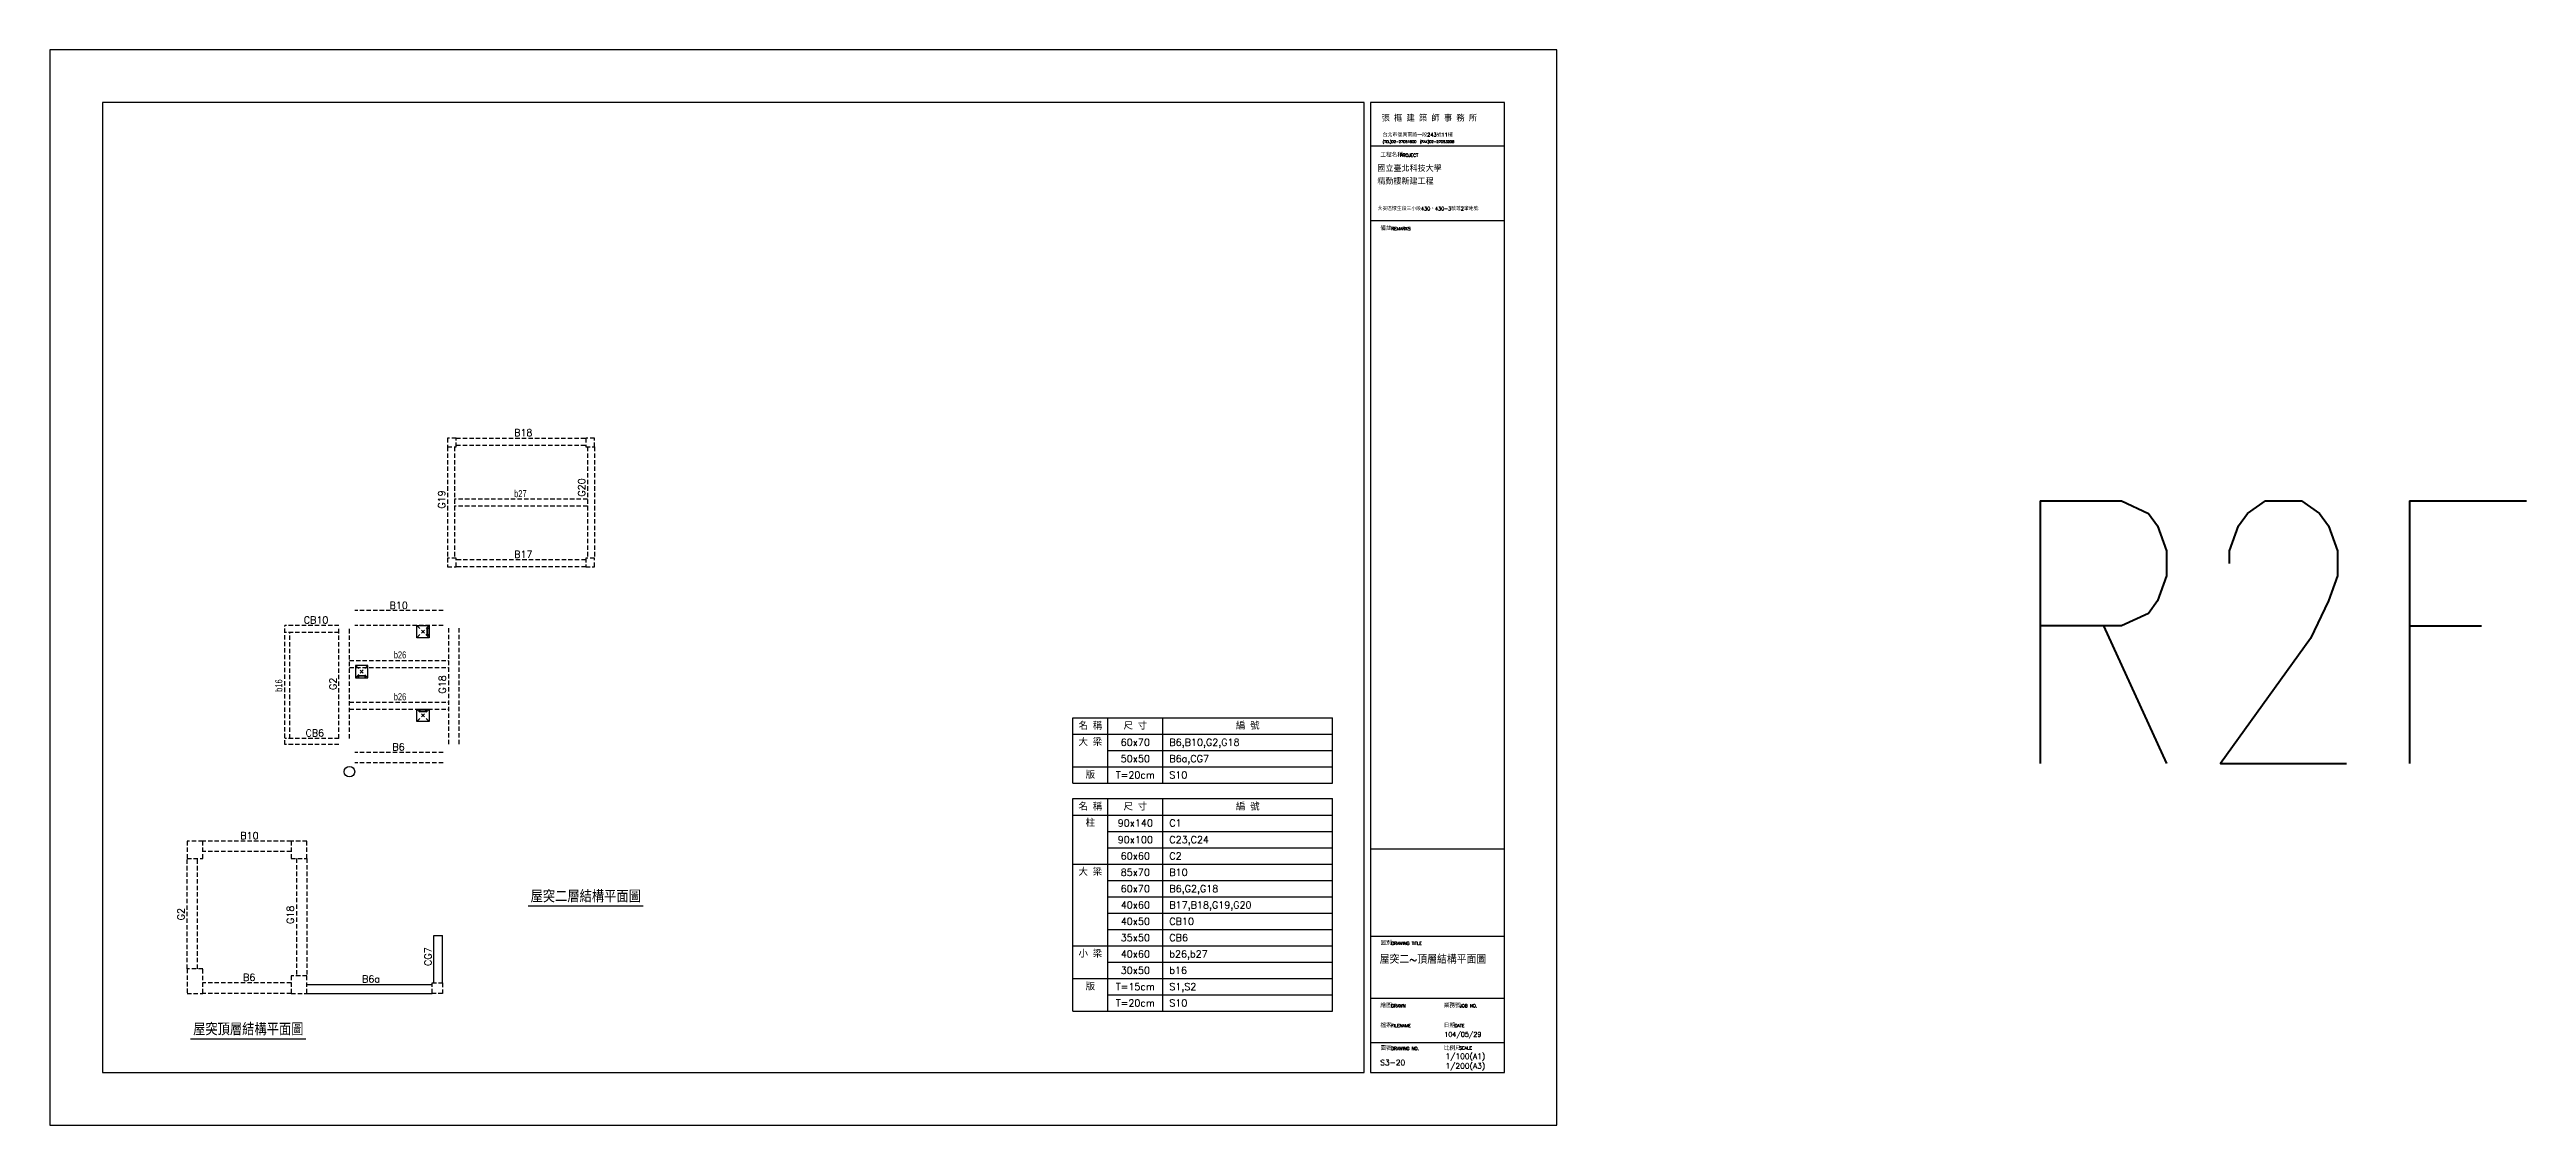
# Model space of a CAD drawing. Header units: millimetres. Extents: x -6716 to 14417, y -6142 to 137521.
# Drawn here: x -2 to 14149, y -2 to 6143 of the extents above; entities that cross this region are included whole.
import ezdxf
from ezdxf.enums import TextEntityAlignment as Align

# ---------------------------------------------------------------- set-up
doc = ezdxf.new("R2010")
doc.units = ezdxf.units.MM
doc.header["$LTSCALE"] = 100
doc.linetypes.add('1', pattern=[0.375, 0.25, -0.125])
doc.linetypes.add('HIDDEN', pattern=[0.375, 0.25, -0.125])
for name, color, linetype in [('0-BEAM01', 4, 'HIDDEN'), ('0-BEAM02', 241, 'HIDDEN'), ('0-COL0', 7, 'HIDDEN'), ('0-NOTES', 7, 'Continuous'), ('0-TEXT01', 4, 'Continuous'), ('0-TEXT02', 241, 'Continuous'), ('0-TEXTN', 4, 'Continuous'), ('0-施工圖框$0$TEXT-圖框', 3, 'Continuous'), ('0-施工圖框$0$圖框', 7, 'Continuous'), ('70x70_人孔蓋', 8, 'Continuous'), ('CTEXT', 7, 'Continuous'), ('TEXT-標題', 3, 'Continuous'), ('TITLE', 7, 'Continuous')]:
    doc.layers.add(name, color=color, linetype=linetype)
doc.layers.add('RA-Floor-Origin', color=3, linetype='Continuous', lineweight=30)
doc.layers.add('RA-Floor.BoundingBox', color=55, linetype='Continuous', lineweight=20)
doc.styles.add('0-施工圖框$0$TXT', font='romans.shx', dxfattribs={"bigfont": 'chineset.shx'})
doc.styles.add('3-AUCAD', font='aucad.shx', dxfattribs={"width": 0.67, "height": 30, "bigfont": 'single.shx'})
doc.styles.add('CHINA', font='romans.shx', dxfattribs={"width": 0.8, "bigfont": 'china.shx'})

msp = doc.modelspace()

# ---------------------------------------------------------------- texts
at = {"color": 2, "lineweight": 25, "style": 'CHINA', "width": 0.8}
msp.add_text('R2F', height=1500, dxfattribs=at).set_placement((14200, 2065), align=Align.RIGHT)
at = {"layer": '0-TEXT01', "style": '0-施工圖框$0$TXT'}
for s, p in [('B18', (2652, 3934)), ('B17', (2652, 3239)), ('B10', (1940, 2949)), ('CB10', (1450, 2864)), ('CB6', (1460, 2219)), ('B6', (1956, 2139))]:
    msp.add_text(s, height=40, dxfattribs=at).set_placement(p)
for s, p in [('G20', (3057, 3589)), ('G19', (2257, 3520)), ('G2', (1637, 2485)), ('G18', (2262, 2464))]:
    msp.add_text(s, height=40, rotation=90, dxfattribs=at).set_placement(p)
at = {"layer": '0-TEXT01', "color": 7, "style": '0-施工圖框$0$TXT'}
for s, p in [('B10', (1087, 1633)), ('B6', (1103, 823)), ('B6a', (1783, 813))]:
    msp.add_text(s, height=40, dxfattribs=at).set_placement(p)
for s, p in [('G2', (769, 1169)), ('G18', (1394, 1148)), ('CG7', (2179, 908))]:
    msp.add_text(s, height=40, rotation=90, dxfattribs=at).set_placement(p)
at = {"layer": '0-TEXT02', "style": '3-AUCAD', "width": 0.67}
for s, p in [('b27', (2652, 3586)), ('b26', (1964, 2665)), ('b26', (1964, 2426))]:
    msp.add_text(s, height=40, dxfattribs=at).set_placement(p)
msp.add_text('b16', height=40, rotation=90, dxfattribs=at).set_placement((1327, 2474))
at = {"layer": '0-TEXTN', "style": '0-施工圖框$0$TXT'}
for s, p in [('名 稱', (5944, 2279)), ('尺 寸', (6201, 2279)), ('編 號', (6843, 2279)), ('大 梁', (5944, 2186)), ('60x70', (6201, 2186)), ('版', (5944, 1999)), ('T=20cm', (6201, 1999)), ('50x50', (6201, 2092)), ('名 稱', (5944, 1817)), ('尺 寸', (6201, 1817)), ('編 號', (6843, 1817)), ('柱', (5944, 1724)), ('90x140', (6201, 1724)), ('90x100', (6201, 1630)), ('60x60', (6201, 1537)), ('大 梁', (5944, 1444)), ('85x70', (6201, 1444)), ('40x60', (6201, 1257)), ('60x70', (6201, 1350)), ('40x50', (6201, 1164)), ('小 梁', (5944, 977)), ('35x50', (6201, 1070)), ('40x60', (6201, 977)), ('30x50', (6201, 884)), ('版', (5944, 790)), ('T=15cm', (6201, 790)), ('T=20cm', (6201, 697))]:
    msp.add_text(s, height=40, dxfattribs=at).set_placement(p, align=Align.MIDDLE_CENTER)
for s, p in [('B6,B10,G2,G18', (6395, 2166)), ('S10', (6395, 1979)), ('B6a,CG7', (6395, 2072)), ('C1', (6395, 1704)), ('C23,C24', (6395, 1610)), ('C2', (6395, 1517)), ('B10', (6395, 1424)), ('B6,G2,G18', (6395, 1330)), ('B17,B18,G19,G20', (6395, 1237)), ('CB10', (6395, 1144)), ('CB6', (6395, 1050)), ('b26,b27', (6395, 957)), ('b16', (6395, 864)), ('S1,S2', (6395, 770)), ('S10', (6395, 677))]:
    msp.add_text(s, height=40, dxfattribs=at).set_placement(p)
at = {"layer": '0-施工圖框$0$TEXT-圖框', "color": 3, "style": '0-施工圖框$0$TXT'}
msp.add_text('104/05/29', height=26.9, dxfattribs=at).set_placement((7966, 504))
at = {"layer": '0-施工圖框$0$圖框', "color": 4, "style": '0-施工圖框$0$TXT'}
for s, height, p in [('張 樞 建 築 師 事 務 所', 35, (7608, 5732)), ('台北市復興南路一段243號11樓', 21, (7613, 5645)), ('工程名稱', 24, (7601, 5529)), ('(TEL)02-27051800  (FAX)02-27053208', 14.7, (7614, 5609)), ('PROJECT', 18, (7712, 5530)), ('備註', 24, (7601, 5110)), ('REMARKS', 18, (7663, 5111)), ('圖別', 24, (7601, 1028)), ('DRAWING TITLE', 18, (7663, 1029)), ('繪圖', 24, (7601, 671)), ('檔案', 24, (7601, 557)), ('DRAWN', 18, (7663, 672)), ('FILENAME', 18, (7663, 558)), ('業務號', 24, (7963, 671)), ('日期', 24, (7963, 557)), ('DATE', 18, (8025, 558)), ('JOB NO.', 18, (8054, 672)), ('圖號', 24, (7601, 427)), ('DRAWING NO.', 18, (7663, 428)), ('比例尺', 24, (7964, 427)), ('SCALE', 18, (8051, 431))]:
    msp.add_text(s, height=height, dxfattribs=at).set_placement(p)
at = {"layer": '0-施工圖框$0$圖框', "color": 3, "style": '0-施工圖框$0$TXT'}
for s, height, p in [('精勤樓新建工程', 34, (7584, 5372)), ('國立臺北科技大學', 34, (7584, 5445)), ('大安區懷生段三小段430、430-3號等2筆地號', 20.41, (7585, 5224))]:
    msp.add_text(s, height=height, dxfattribs=at).set_placement(p)
at = {"layer": 'CTEXT', "style": '0-施工圖框$0$TXT'}
for s, p in [('屋突二層結構平面圖', (3061, 1271)), ('屋突頂層結構平面圖', (1133, 512))]:
    msp.add_text(s, height=70, dxfattribs=at).set_placement(p, align=Align.CENTER)
at = {"layer": 'TEXT-標題', "ltscale": 200, "style": '0-施工圖框$0$TXT'}
for s, height, p in [('屋突二~頂層結構平面圖', 45, (7597, 922)), ('S3-20', 31.5, (7600, 341)), ('1/100(A1)', 31.5, (7973, 377)), ('1/200(A3)', 31.5, (7973, 322))]:
    msp.add_text(s, height=height, dxfattribs=at).set_placement(p)

# ---------------------------------------------------------------- linework, layer by layer
at = {"layer": '0-BEAM01'}
for p, q in [((2271, 3873), (2271, 3238)), ((2311, 3873), (2311, 3238)), ((2321, 3923), (3061, 3923)), ((2321, 3883), (3061, 3883)), ((3071, 3873), (3071, 3238)), ((3111, 3873), (3111, 3238)), ((3061, 3228), (2321, 3228)), ((3061, 3188), (2321, 3188)), ((1651, 2853), (1341, 2853)), ((1651, 2208), (1651, 2838)), ((1711, 2208), (1711, 2838)), ((2246, 2938), (1741, 2938)), ((2246, 2853), (1741, 2853)), ((2276, 2838), (2276, 2168)), ((2336, 2838), (2336, 2168)), ((1651, 2813), (1341, 2813)), ((1651, 2208), (1341, 2208)), ((1651, 2173), (1341, 2173)), ((2246, 2128), (1741, 2128)), ((2246, 2068), (1741, 2068))]:
    msp.add_line(p, q, dxfattribs=at)
at = {"layer": '0-BEAM01', "color": 7}
for p, q in [((1378, 1622), (873, 1622)), ((1378, 1562), (873, 1562)), ((783, 892), (783, 1522)), ((843, 892), (843, 1522)), ((1408, 1522), (1408, 852)), ((1468, 1522), (1468, 852)), ((1378, 812), (873, 812)), ((1378, 752), (873, 752))]:
    msp.add_line(p, q, dxfattribs=at)
at = {"layer": '0-BEAM01', "color": 7, "linetype": 'Continuous'}
for p, q in [((2193, 812), (2193, 1082)), ((2193, 1082), (2243, 1082)), ((2243, 812), (2243, 1082)), ((1468, 802), (2183, 802)), ((1468, 752), (2183, 752))]:
    msp.add_line(p, q, dxfattribs=at)
at = {"layer": '0-BEAM02'}
for p, q in [((3071, 3575), (2311, 3575)), ((3071, 3535), (2311, 3535)), ((1341, 2173), (1341, 2853)), ((1371, 2208), (1371, 2813)), ((1711, 2654), (2276, 2654)), ((1711, 2614), (2276, 2614)), ((1711, 2415), (2276, 2415)), ((1711, 2375), (2276, 2375))]:
    msp.add_line(p, q, dxfattribs=at)
at = {"layer": '0-COL0', "color": 7}
for p, q in [((783, 1622), (783, 1522)), ((873, 1622), (783, 1622)), ((873, 1522), (873, 1622)), ((1378, 1622), (1378, 1522)), ((1468, 1622), (1378, 1622)), ((1468, 1522), (1468, 1622)), ((783, 1522), (873, 1522)), ((1378, 1522), (1468, 1522)), ((783, 892), (783, 752)), ((873, 892), (783, 892)), ((873, 752), (873, 892)), ((1378, 852), (1378, 752)), ((1468, 852), (1378, 852)), ((1468, 752), (1468, 852)), ((783, 752), (873, 752)), ((1378, 752), (1468, 752))]:
    msp.add_line(p, q, dxfattribs=at)
at = {"layer": '0-COL0'}
for points in [[(2271, 3873), (2321, 3873), (2321, 3923), (2271, 3923)], [(3061, 3873), (3111, 3873), (3111, 3923), (3061, 3923)], [(2271, 3188), (2321, 3188), (2321, 3238), (2271, 3238)], [(3061, 3188), (3111, 3188), (3111, 3238), (3061, 3238)]]:
    msp.add_lwpolyline(points, close=True, dxfattribs=at)
at = {"layer": '0-COL0', "color": 7}
msp.add_lwpolyline([(2183, 812), (2243, 812), (2243, 752), (2183, 752)], close=True, dxfattribs=at)
at = {"layer": '0-NOTES'}
for p, q in [((5844, 1952), (5844, 2326)), ((5844, 2326), (7328, 2326)), ((6043, 1952), (6043, 2326)), ((6359, 1952), (6359, 2326)), ((7328, 1952), (7328, 2326)), ((5844, 2232), (7328, 2232)), ((5844, 2046), (7328, 2046)), ((5844, 1952), (7328, 1952)), ((5844, 650), (5844, 1864)), ((5844, 1864), (7328, 1864)), ((6043, 650), (6043, 1864)), ((6359, 650), (6359, 1864)), ((7328, 650), (7328, 1864)), ((5844, 1770), (7328, 1770)), ((5844, 1490), (7328, 1490)), ((5844, 1024), (7328, 1024)), ((5844, 837), (7328, 837)), ((5844, 650), (7328, 650))]:
    msp.add_line(p, q, dxfattribs=at)
at = {"layer": '0-NOTES', "color": 3}
for p, q in [((6043, 2139), (7328, 2139)), ((6043, 1677), (7328, 1677)), ((6043, 1584), (7328, 1584)), ((6043, 1397), (7328, 1397)), ((6043, 1304), (7328, 1304)), ((6043, 1210), (7328, 1210)), ((6043, 1117), (7328, 1117)), ((6043, 930), (7328, 930)), ((6043, 744), (7328, 744))]:
    msp.add_line(p, q, dxfattribs=at)
at = {"layer": '0-施工圖框$0$圖框', "color": 1}
for p, q in [((8310, 5840), (7544, 5840)), ((7544, 5840), (7544, 1576)), ((8310, 1576), (8310, 5840)), ((8310, 5590), (7544, 5590)), ((8310, 5165), (7544, 5165)), ((7544, 1576), (7544, 300)), ((8310, 1576), (7544, 1576)), ((8310, 300), (8310, 1576)), ((8310, 1076), (7544, 1076)), ((8310, 723), (7544, 723)), ((8310, 469), (7544, 469)), ((7544, 300), (8310, 300))]:
    msp.add_line(p, q, dxfattribs=at)
at = {"layer": '70x70_人孔蓋', "linetype": '1'}
for p, q in [((2166, 2783), (2096, 2853)), ((2096, 2783), (2166, 2853)), ((1746, 2625), (1816, 2555)), ((1746, 2555), (1816, 2625)), ((2096, 2305), (2166, 2375)), ((2096, 2375), (2166, 2305))]:
    msp.add_line(p, q, dxfattribs=at)
at = {"layer": '70x70_人孔蓋'}
for points in [[(2096, 2783), (2096, 2853), (2166, 2853), (2166, 2783)], [(1746, 2555), (1816, 2555), (1816, 2625), (1746, 2625)], [(2096, 2375), (2166, 2375), (2166, 2305), (2096, 2305)]]:
    msp.add_lwpolyline(points, close=True, dxfattribs=at)
for points in [[(2166, 2838), (2153, 2838), (2153, 2798), (2166, 2798)], [(2166, 2835), (2156, 2835), (2156, 2801), (2166, 2801)], [(1761, 2555), (1761, 2568), (1801, 2568), (1801, 2555)], [(1764, 2555), (1764, 2565), (1798, 2565), (1798, 2555)], [(2111, 2375), (2111, 2362), (2151, 2362), (2151, 2375)], [(2114, 2375), (2114, 2365), (2148, 2365), (2148, 2375)]]:
    msp.add_lwpolyline(points, dxfattribs=at)
at = {"layer": 'Defpoints'}
for points in [[(0, 0), (8610, 0), (8610, 6140), (0, 6140)], [(300, 300), (7508, 300), (7508, 5840), (300, 5840)]]:
    msp.add_lwpolyline(points, close=True, dxfattribs=at)
at = {"layer": 'RA-Floor-Origin'}
msp.add_circle((1711, 2018), 30, dxfattribs=at)
at = {"layer": 'RA-Floor.BoundingBox', "const_width": 5}
msp.add_lwpolyline([(0, 6140), (8610, 6140), (8610, 0), (0, 0)], close=True, dxfattribs=at)
at = {"layer": 'TITLE', "color": 1}
for p, q in [((2732, 1251), (3390, 1251)), ((803, 492), (1462, 492))]:
    msp.add_line(p, q, dxfattribs=at)

msp.set_redraw_order([(e.dxf.handle, doc.entitydb.next_handle()) for e in msp.query("TEXT MTEXT ATTDEF DIMENSION ARC_DIMENSION")])  # texts and dimensions are drawn at this point

doc.saveas('drawing.dxf')
